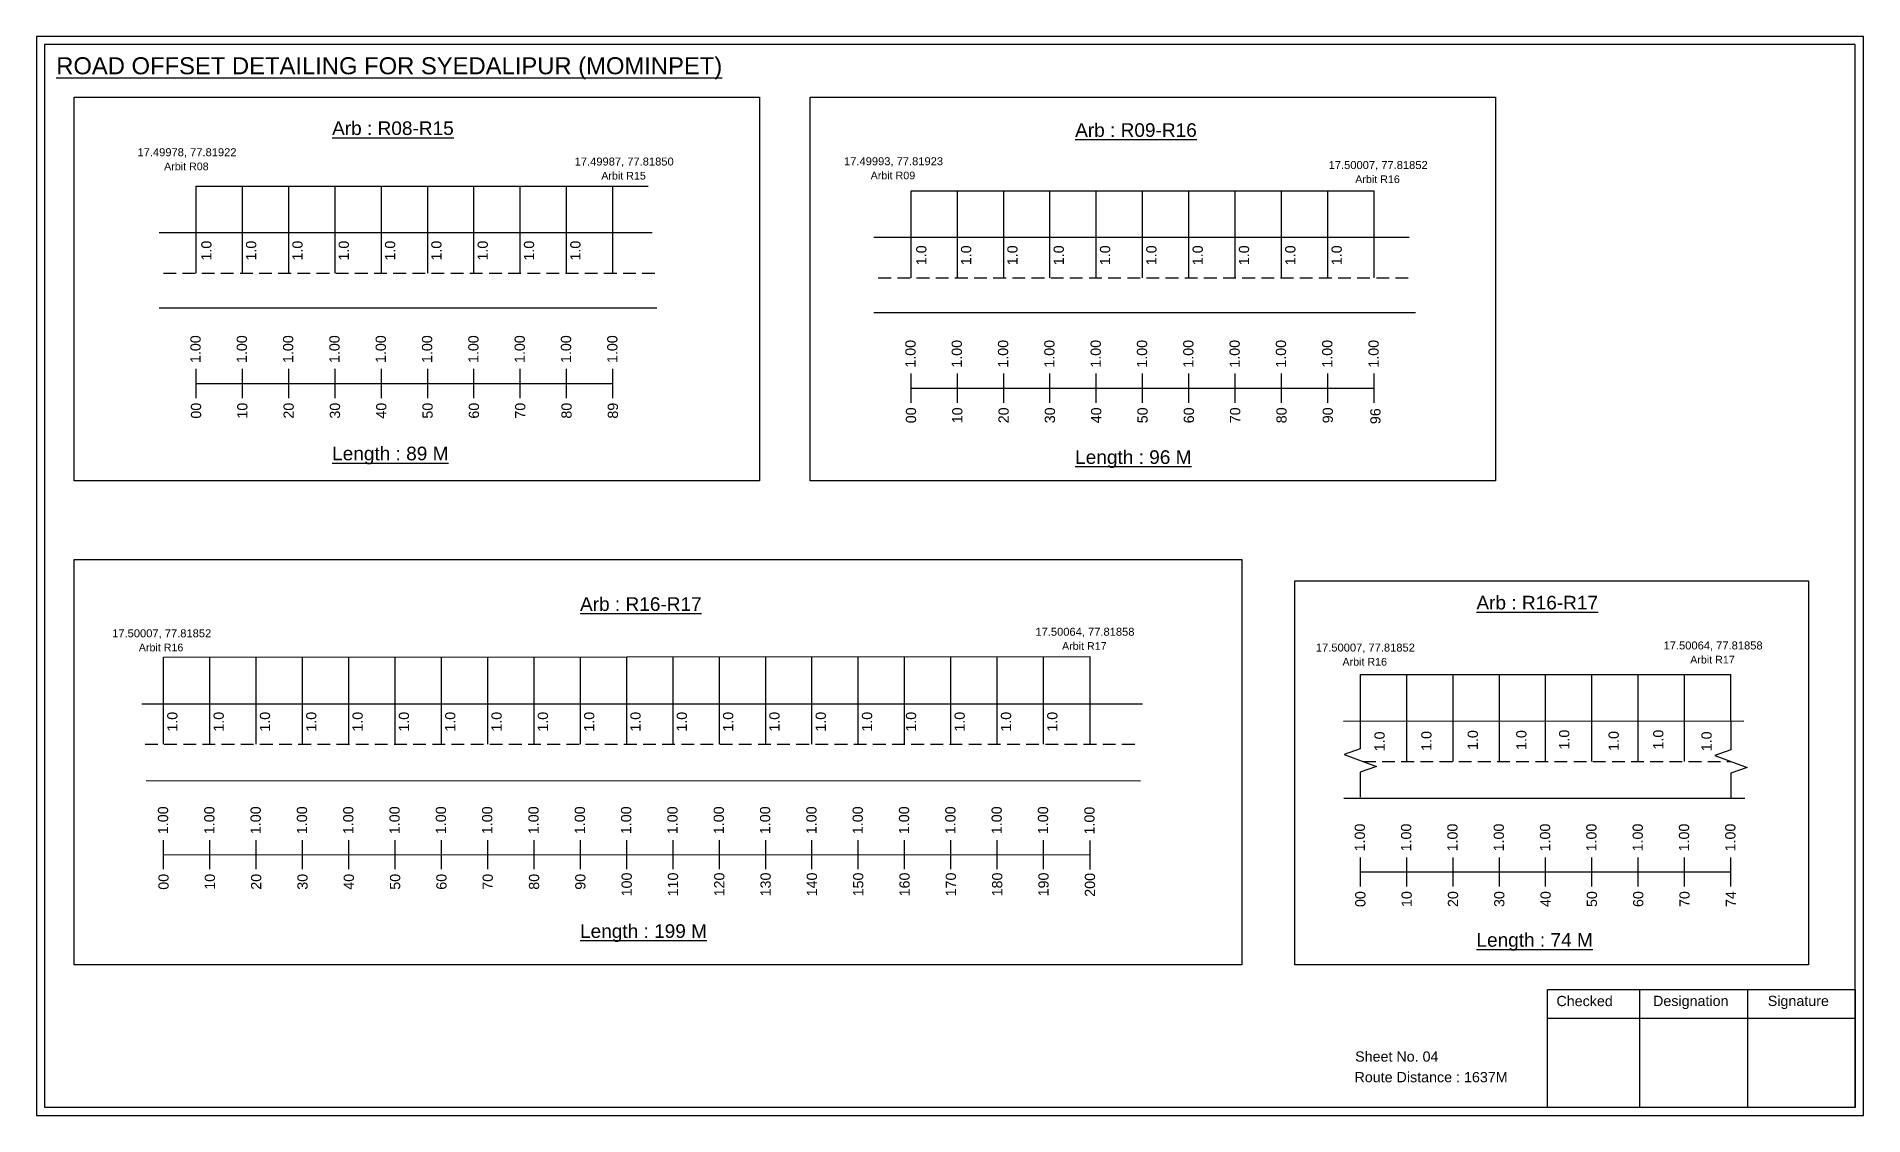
# Model space of a CAD drawing. Header units: inches. Extents: x 660 to 7040, y 655 to 1179.
# Drawn here: x 5817 to 6353, y 682 to 999 of the extents above; entities that cross this region are included whole.
import ezdxf

# ---------------------------------------------------------------- set-up
doc = ezdxf.new("R2010")
doc.units = ezdxf.units.IN
doc.header["$MEASUREMENT"] = 0
doc.linetypes.add('DASHED2', pattern=[0.375, 0.25, -0.125])
doc.layers.add('PDF_Geometry', color=7, linetype='Continuous')
doc.layers.add('PDF_Text', color=5, linetype='Continuous')
doc.styles.add('PDF Arial', font='arial.ttf')
doc.styles.get("Standard").update_dxf_attribs({"font": 'arial.ttf'})

msp = doc.modelspace()

# ---------------------------------------------------------------- texts
at = {"color": 242, "true_color": 0xcd2027}
for s, height, p in [('%%UROAD OFFSET DETAILING FOR SYEDALIPUR (MOMINPET)', 5, (5822.72, 987.78)), ('%%UArb : R08-R15', 4, (5903.74, 969.96)), ('%%UArb : R09-R16', 4, (6121.93, 969.4)), ('%%ULength : 89 M', 4, (5903.74, 874.46)), ('%%ULength : 96 M', 4, (6121.93, 873.4)), ('%%UArb : R16-R17', 4, (5976.54, 830.26)), ('%%UArb : R16-R17', 4, (6239.77, 830.68)), ('%%ULength : 199 M', 4, (5976.54, 734.26)), ('%%ULength : 74 M', 4, (6239.77, 731.68))]:
    msp.add_text(s, height=height, dxfattribs=at).set_placement(p)
at = {"color": 5}
for s, height, p in [('17.49978, 77.81922', 2.34, (5846.58, 963.73)), ('Arbit R08', 2.246, (5854.4, 959.61)), ('17.49987, 77.81850', 2.34, (5974.96, 961)), ('17.49993, 77.81923', 2.34, (6054.06, 961.08)), ('17.50007, 77.81852', 2.34, (6196.37, 959.97)), ('Arbit R15', 2.246, (5982.78, 956.88)), ('Arbit R09', 2.246, (6061.88, 956.95)), ('Arbit R16', 2.246, (6204.19, 955.85)), ('17.50007, 77.81852', 2.34, (5839.15, 822.51)), ('17.50064, 77.81858', 2.34, (6110.26, 822.96)), ('Arbit R17', 2.246, (6118.08, 818.83)), ('17.50064, 77.81858', 2.34, (6294.72, 818.94)), ('Arbit R16', 2.246, (5846.97, 818.39)), ('17.50007, 77.81852', 2.34, (6192.61, 818.32)), ('Arbit R16', 2.246, (6200.43, 814.19)), ('Arbit R17', 2.246, (6302.54, 814.82))]:
    msp.add_text(s, height=height, dxfattribs=at).set_placement(p)
for p in [(5868.31, 933.09), (5881.46, 933.09), (5895.06, 933.09), (5908.66, 933.09), (5922.26, 933.09), (5935.86, 933.09), (5949.46, 933.09), (5963.06, 933.09), (5976.66, 933.09), (6078.25, 931.73), (6091.41, 931.73), (6105.01, 931.73), (6118.61, 931.73), (6132.21, 931.73), (6145.81, 931.73), (6159.41, 931.73), (6173.01, 931.73), (6186.61, 931.73), (6200.21, 931.73), (5858.32, 794.8), (5871.92, 794.8), (5885.52, 794.8), (5899.12, 794.8), (5912.72, 794.8), (5926.32, 794.8), (5939.92, 794.8), (5953.52, 794.8), (5967.12, 794.8), (5980.72, 794.8), (5994.32, 794.8), (6007.92, 794.8), (6021.52, 794.8), (6035.12, 794.8), (6048.72, 794.8), (6062.32, 794.8), (6075.24, 794.8), (6089.52, 794.8), (6103.12, 794.8), (6116.72, 794.8), (6212.82, 789.03), (6226.57, 789.16), (6240.19, 789.42), (6254.45, 789.42), (6267.04, 789.55), (6281.56, 789.16), (6294.66, 789.55), (6308.83, 789.05)]:
    msp.add_text('1.0', height=3, rotation=90).set_placement(p)
at = {"color": 217, "true_color": 0x93278f}
for s, p in [('1.00', (5865.12, 903.01)), ('1.00', (5878.72, 903.01)), ('1.00', (5892.32, 903.01)), ('1.00', (5905.92, 903.01)), ('1.00', (5919.52, 903.01)), ('1.00', (5933.12, 903.01)), ('1.00', (5946.72, 903.01)), ('1.00', (5960.32, 903.01)), ('1.00', (5973.92, 903.01)), ('1.00', (5987.52, 903.01)), ('1.00', (6075.06, 901.65)), ('1.00', (6088.66, 901.65)), ('1.00', (6102.26, 901.65)), ('1.00', (6115.86, 901.65)), ('1.00', (6129.46, 901.65)), ('1.00', (6143.06, 901.65)), ('1.00', (6156.66, 901.65)), ('1.00', (6170.26, 901.65)), ('1.00', (6183.86, 901.65)), ('1.00', (6197.46, 901.65)), ('1.00', (6211.06, 901.65)), ('00', (5865.27, 886.69)), ('10', (5878.87, 886.69)), ('20', (5892.47, 886.69)), ('30', (5906.07, 886.69)), ('40', (5919.67, 886.69)), ('50', (5933.27, 886.69)), ('60', (5946.87, 886.69)), ('70', (5960.47, 886.69)), ('80', (5974.07, 886.69)), ('89', (5987.67, 886.69)), ('00', (6075.21, 885.33)), ('10', (6088.81, 885.33)), ('20', (6102.41, 885.33)), ('30', (6116.01, 885.33)), ('40', (6129.61, 885.33)), ('50', (6143.21, 885.33)), ('60', (6156.81, 885.33)), ('70', (6170.41, 885.33)), ('80', (6184.01, 885.33)), ('90', (6197.61, 885.33)), ('96', (6211.59, 885.08)), ('1.00', (5855.58, 764.72)), ('1.00', (5869.18, 764.72)), ('1.00', (5882.78, 764.72)), ('1.00', (5896.38, 764.72)), ('1.00', (5909.98, 764.72)), ('1.00', (5923.58, 764.72)), ('1.00', (5937.18, 764.72)), ('1.00', (5950.78, 764.72)), ('1.00', (5964.38, 764.72)), ('1.00', (5977.98, 764.72)), ('1.00', (5991.58, 764.72)), ('1.00', (6005.18, 764.72)), ('1.00', (6018.78, 764.72)), ('1.00', (6032.38, 764.72)), ('1.00', (6045.98, 764.72)), ('1.00', (6059.58, 764.72)), ('1.00', (6073.18, 764.72)), ('1.00', (6086.78, 764.72)), ('1.00', (6100.38, 764.72)), ('1.00', (6113.98, 764.72)), ('1.00', (6127.62, 764.62)), ('1.00', (6207.02, 759.65)), ('1.00', (6220.62, 759.65)), ('1.00', (6234.22, 759.65)), ('1.00', (6247.82, 759.65)), ('1.00', (6261.42, 759.65)), ('1.00', (6275.02, 759.65)), ('1.00', (6288.62, 759.65)), ('1.00', (6302.22, 759.65)), ('1.00', (6315.82, 759.65)), ('00', (5855.73, 748.4)), ('10', (5869.33, 748.4)), ('20', (5882.93, 748.4)), ('30', (5896.53, 748.4)), ('40', (5910.13, 748.4)), ('50', (5923.73, 748.4)), ('60', (5937.33, 748.4)), ('70', (5950.93, 748.4)), ('80', (5964.53, 748.4)), ('90', (5978.13, 748.4)), ('100', (5991.73, 746.45)), ('110', (6005.33, 746.45)), ('120', (6018.93, 746.45)), ('130', (6032.53, 746.45)), ('140', (6046.13, 746.45)), ('150', (6059.73, 746.45)), ('160', (6073.33, 746.45)), ('170', (6086.93, 746.45)), ('180', (6100.53, 746.45)), ('190', (6114.13, 746.45)), ('200', (6127.77, 746.34)), ('00', (6207.17, 743.32)), ('10', (6220.77, 743.32)), ('20', (6234.37, 743.32)), ('30', (6247.97, 743.32)), ('40', (6261.57, 743.32)), ('50', (6275.17, 743.32)), ('60', (6288.77, 743.32)), ('70', (6302.37, 743.32)), ('74', (6315.97, 743.32))]:
    msp.add_text(s, height=3, rotation=90, dxfattribs=at).set_placement(p)
for s, p in [('Sheet No. 04', (6204.15, 697.94)), ('Route Distance : 1637M', (6203.97, 691.89))]:
    msp.add_text(s, height=3).set_placement(p)
at = {"layer": 'PDF_Text', "color": 7, "attachment_point": 7, "style": 'PDF Arial'}
for s, insert, char_height in [('Checked', (6263.26, 714.19), 3.001), ('Designation', (6291.64, 713.36), 3.0006), ('Signature', (6325.32, 713.36), 3.001)]:
    msp.add_mtext(s, dxfattribs=dict(at, insert=insert, char_height=char_height))

# ---------------------------------------------------------------- linework, layer by layer
at = {"color": 5}
for p, q in [((5863.8, 954.95), (5996.57, 954.95)), ((6073.74, 953.59), (6209.74, 953.59)), ((5854.25, 816.64), (6126.29, 816.83)), ((6205.69, 811.58), (6314.49, 811.59))]:
    msp.add_line(p, q, dxfattribs=at)
for p, q in [((5863.8, 929.41), (5863.8, 954.95)), ((5877.4, 929.41), (5877.4, 954.95)), ((5891, 929.41), (5891, 954.95)), ((5904.6, 929.41), (5904.6, 954.95)), ((5918.2, 929.41), (5918.2, 954.95)), ((5931.8, 929.41), (5931.8, 954.95)), ((5945.4, 929.41), (5945.4, 954.95)), ((5959, 929.41), (5959, 954.95)), ((5972.6, 929.41), (5972.6, 954.95)), ((5986.2, 929.41), (5986.2, 954.95)), ((6073.74, 928.05), (6073.74, 953.59)), ((6087.34, 928.05), (6087.34, 953.59)), ((6100.94, 928.05), (6100.94, 953.59)), ((6114.54, 928.05), (6114.54, 953.59)), ((6128.14, 928.05), (6128.14, 953.59)), ((6141.74, 928.05), (6141.74, 953.59)), ((6155.34, 928.05), (6155.34, 953.59)), ((6168.94, 928.05), (6168.94, 953.59)), ((6182.54, 928.05), (6182.54, 953.59)), ((6196.14, 928.05), (6196.14, 953.59)), ((6209.74, 928.05), (6209.74, 953.59)), ((5852.92, 941.29), (5997.7, 941.29)), ((6062.86, 939.94), (6220.02, 939.94)), ((5999.12, 919.11), (5852.92, 919.11)), ((6221.84, 917.75), (6062.86, 917.75)), ((5854.25, 791.12), (5854.25, 816.66)), ((5867.85, 791.12), (5867.85, 816.66)), ((5881.45, 791.12), (5881.45, 816.66)), ((5895.05, 791.12), (5895.05, 816.66)), ((5908.65, 791.12), (5908.65, 816.66)), ((5922.25, 791.12), (5922.25, 816.66)), ((5935.85, 791.12), (5935.85, 816.66)), ((5949.45, 791.12), (5949.45, 816.66)), ((5963.05, 791.12), (5963.05, 816.66)), ((5976.65, 791.12), (5976.65, 816.66)), ((5990.25, 791.12), (5990.25, 816.66)), ((6003.85, 791.12), (6003.85, 816.66)), ((6017.45, 791.12), (6017.45, 816.66)), ((6031.05, 791.12), (6031.05, 816.66)), ((6044.65, 791.12), (6044.65, 816.66)), ((6058.25, 791.12), (6058.25, 816.66)), ((6071.85, 791.12), (6071.85, 816.66)), ((6085.45, 791.12), (6085.45, 816.66)), ((6099.05, 791.12), (6099.05, 816.66)), ((6112.65, 791.12), (6112.65, 816.66)), ((6126.29, 791.29), (6126.29, 816.83)), ((6205.69, 797.94), (6205.69, 811.59)), ((6219.29, 786.05), (6219.29, 811.59)), ((6232.89, 786.05), (6232.89, 811.59)), ((6246.49, 786.05), (6246.49, 811.59)), ((6260.09, 786.05), (6260.09, 811.59)), ((6273.69, 786.05), (6273.69, 811.59)), ((6287.29, 786.05), (6287.29, 811.59)), ((6300.89, 786.05), (6300.89, 811.59)), ((6314.49, 797.93), (6314.49, 811.59)), ((5847.84, 803.01), (6141.68, 803.01)), ((6200.7, 797.93), (6318.31, 797.99)), ((5849.09, 780.44), (6141.08, 780.4)), ((6200.84, 775.25), (6318.62, 775.25))]:
    msp.add_line(p, q)
at = {"linetype": 'DASHED2', "ltscale": 15}
for p, q in [((5854.19, 929.41), (5998.55, 929.41)), ((6064.13, 928.05), (6220.02, 928.05)), ((5848.8, 791.12), (6139.41, 791.17)), ((6206.45, 786.05), (6314.49, 786.05))]:
    msp.add_line(p, q, dxfattribs=at)
at = {"color": 217, "true_color": 0x93278f}
for p, q in [((5863.8, 892.71), (5863.8, 901.27)), ((5863.8, 896.98), (5986.2, 897.01)), ((5877.4, 892.71), (5877.4, 901.27)), ((5891, 892.71), (5891, 901.27)), ((5904.6, 892.71), (5904.6, 901.27)), ((5918.2, 892.71), (5918.2, 901.27)), ((5931.8, 892.71), (5931.8, 901.27)), ((5945.4, 892.71), (5945.4, 901.27)), ((5959, 892.71), (5959, 901.27)), ((5972.6, 892.71), (5972.6, 901.27)), ((5986.2, 892.71), (5986.2, 901.27)), ((6073.74, 891.35), (6073.74, 899.91)), ((6087.34, 891.35), (6087.34, 899.91)), ((6100.94, 891.35), (6100.94, 899.91)), ((6114.54, 891.35), (6114.54, 899.91)), ((6128.14, 891.35), (6128.14, 899.91)), ((6141.74, 891.35), (6141.74, 899.91)), ((6155.34, 891.35), (6155.34, 899.91)), ((6168.94, 891.35), (6168.94, 899.91)), ((6182.54, 891.35), (6182.54, 899.91)), ((6196.14, 891.35), (6196.14, 899.91)), ((6209.74, 891.35), (6209.74, 899.91)), ((6073.74, 895.62), (6209.74, 895.65)), ((5854.25, 754.42), (5854.25, 762.98)), ((5867.85, 754.42), (5867.85, 762.98)), ((5881.45, 754.42), (5881.45, 762.98)), ((5895.05, 754.42), (5895.05, 762.98)), ((5908.65, 754.42), (5908.65, 762.98)), ((5922.25, 754.42), (5922.25, 762.98)), ((5935.85, 754.42), (5935.85, 762.98)), ((5949.45, 754.42), (5949.45, 762.98)), ((5963.05, 754.42), (5963.05, 762.98)), ((5976.65, 754.42), (5976.65, 762.98)), ((5990.25, 754.42), (5990.25, 762.98)), ((6003.85, 754.42), (6003.85, 762.98)), ((6017.45, 754.42), (6017.45, 762.98)), ((6031.05, 754.42), (6031.05, 762.98)), ((6044.65, 754.42), (6044.65, 762.98)), ((6058.25, 754.42), (6058.25, 762.98)), ((6071.85, 754.42), (6071.85, 762.98)), ((6085.45, 754.42), (6085.45, 762.98)), ((6099.05, 754.42), (6099.05, 762.98)), ((6112.65, 754.42), (6112.65, 762.98)), ((6126.29, 754.32), (6126.29, 762.88)), ((5854.25, 758.69), (6126.29, 758.75)), ((6205.69, 749.35), (6205.69, 757.91)), ((6219.29, 749.35), (6219.29, 757.91)), ((6232.89, 749.35), (6232.89, 757.91)), ((6246.49, 749.35), (6246.49, 757.91)), ((6260.09, 749.35), (6260.09, 757.91)), ((6273.69, 749.35), (6273.69, 757.91)), ((6287.29, 749.35), (6287.29, 757.91)), ((6300.89, 749.35), (6300.89, 757.91)), ((6314.49, 749.35), (6314.49, 757.91)), ((6205.69, 753.62), (6314.49, 753.62))]:
    msp.add_line(p, q, dxfattribs=at)
for points in [[(5828.02, 981.07), (6029.26, 981.07), (6029.26, 868.39), (5828.02, 868.39)], [(6044.14, 981.07), (6245.38, 981.07), (6245.38, 868.39), (6044.14, 868.39)], [(5828.02, 845.38), (6170.92, 845.38), (6170.92, 726.39), (5828.02, 726.39)], [(6186.46, 839.07), (6337.32, 839.07), (6337.32, 726.39), (6186.46, 726.39)]]:
    msp.add_lwpolyline(points, close=True)
at = {"linetype": 'Continuous'}
for points in [[(6205.67, 798.22), (6205.67, 789.79), (6200.93, 788.06), (6210.42, 784.61), (6205.67, 782.88), (6205.67, 775.53)], [(6314.49, 797.93), (6314.49, 789.5), (6309.75, 787.78), (6319.23, 784.32), (6314.49, 782.6), (6314.49, 775.25)]]:
    msp.add_lwpolyline(points, dxfattribs=at)
at = {"layer": 'PDF_Geometry'}
for points in [[(5816.94, 998.85), (5816.94, 682.14), (6353.42, 682.14), (6353.42, 998.85)], [(5819.27, 996.53), (5819.27, 684.56), (6351, 684.56), (6351, 996.53)]]:
    msp.add_lwpolyline(points, close=True, dxfattribs=at)
at = {"layer": 'PDF_Geometry', "color": 242, "true_color": 0xcc1f26}
msp.add_lwpolyline([(6351, 684.47), (6260.65, 684.47), (6260.65, 719.08), (6351, 719.08)], close=True, dxfattribs=at)
for points in [[(6287.64, 719.08), (6287.64, 684.47)], [(6319.36, 719.08), (6319.36, 684.47)], [(6260.65, 710.71), (6351, 710.71)]]:
    msp.add_lwpolyline(points, dxfattribs=at)

msp.set_redraw_order([(e.dxf.handle, doc.entitydb.next_handle()) for e in msp.query("TEXT MTEXT ATTDEF DIMENSION ARC_DIMENSION")])  # texts and dimensions are drawn at this point

doc.saveas('drawing.dxf')
